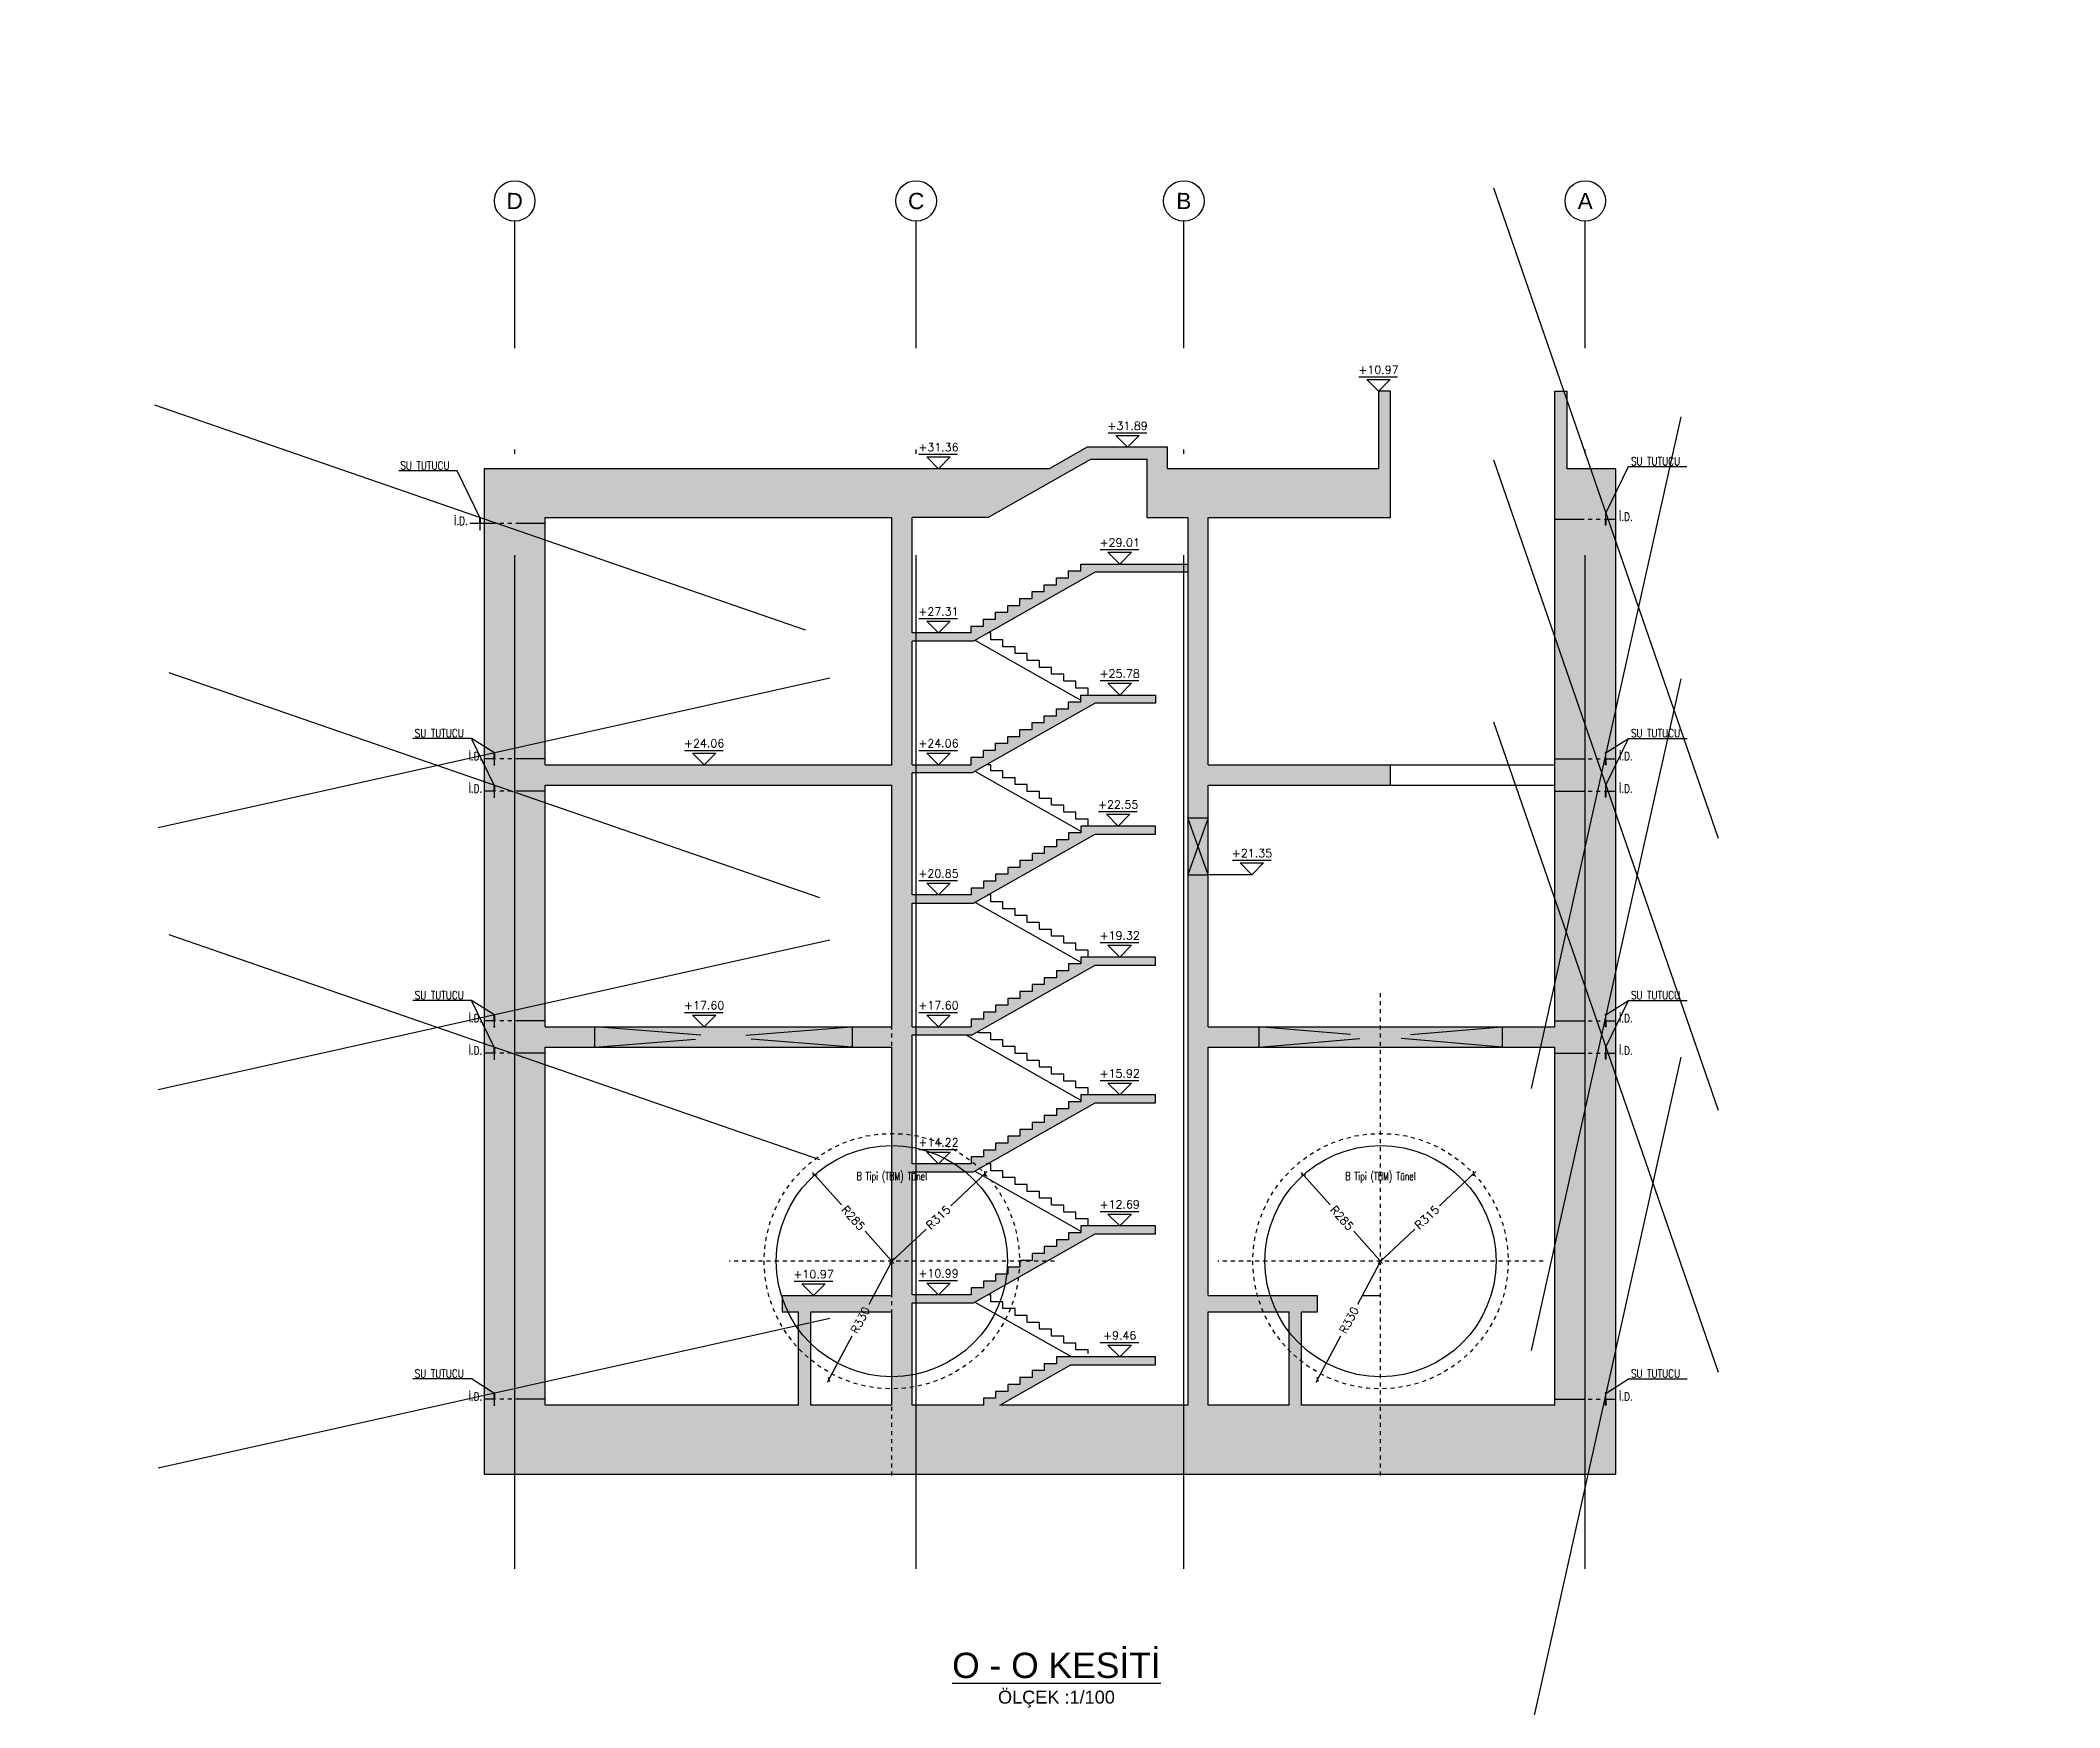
# Model space of a CAD drawing. Header units: millimetres. Extents: x 400382 to 401422, y 4543975 to 4544126.
# Drawn here: x 401371.84 to 401421.64, y 4544016.91 to 4544058.02 of the extents above; entities that cross this region are included whole.
import ezdxf
from ezdxf.enums import TextEntityAlignment as Align

# ---------------------------------------------------------------- set-up
doc = ezdxf.new("R2010")
doc.units = ezdxf.units.MM
for name, pattern in [('ACAD_ISO05W100', [33, 24, -3, 0, -3, 0, -3]), ('AKS', [3, 2.5, -0.25, 0, -0.25]), ('CIZGI', [0.4, 0.25, -0.15]), ('CONTINU', [0]), ('HIDDEN', [0.375, 0.25, -0.125])]:
    doc.linetypes.add(name, pattern=pattern)
for name, color, linetype in [('aks prota', 2, 'AKS'), ('caks prota', 4, 'Continuous'), ('görünüş prota', 4, 'Continuous'), ('iderzi_PROTA', 3, 'Continuous'), ('inşaat derzi prota', 11, 'Continuous'), ('kesik prota', 2, 'CIZGI'), ('kesit prota', 1, 'Continuous'), ('kesit tarama prota', 252, 'Continuous'), ('kot prota', 4, 'Continuous'), ('lkolon prota', 4, 'Continuous'), ('merdiven prota', 2, 'Continuous'), ('not prota', 2, 'Continuous'), ('not yazısı prota', 6, 'Continuous'), ('not çizgisi prota', 4, 'Continuous'), ('PRT-CST-rc_level', 6, 'Continuous'), ('PRT-CST-rc_levermark', 4, 'Continuous'), ('st_s_su tutucu', 2, 'Continuous'), ('st_s_ölçü', 4, 'Continuous'), ('t35 prota', 3, 'Continuous'), ('taks prota', 7, 'Continuous'), ('tplan prota', 7, 'Continuous')]:
    doc.layers.add(name, color=color, linetype=linetype)
doc.styles.add('Arial', font='Arial.ttf')
doc.styles.add('OLCU', font='romanstw.shx')
doc.styles.get("Standard").update_dxf_attribs({"font": 'Arial.ttf'})
doc.styles.add('TAKS', font='Arial Unicode.ttf')
doc.styles.add('TEXT250', font='romanstw.shx', dxfattribs={"width": 0.8, "height": 25})
doc.styles.add('TSIMPLEX', font='romanstw.shx')
doc.dimstyles.new('1-100', dxfattribs={"dimscale": 0.5, "dimtxt": 2, "dimasz": 7.5, "dimexe": 3, "dimexo": 5, "dimgap": 5, "dimtad": 3, "dimdec": 1, "dimlfac": 2, "dimzin": 9, "dimdsep": 46, "dimtxsty": 'Standard', "dimblk": 'OBLIQUE', "dimcen": 0.09, "dimclrd": 3, "dimclre": 3, "dimclrt": 1, "dimadec": 3, "dimazin": 0, "dimtfac": 1, "dimtdec": 1, "dimtofl": 0, "dimtmove": 0, "dimatfit": 3, "dimfxl": 4, "dimtolj": 1, "dimtzin": 0, "dimarcsym": 0})
doc.dimstyles.new('1-50', dxfattribs={"dimtxt": 10, "dimasz": 4, "dimexe": 4, "dimexo": 8, "dimgap": 4, "dimtad": 1, "dimdec": 1, "dimrnd": 0.05, "dimzin": 9, "dimdsep": 46, "dimtxsty": 'OLCU', "dimblk1": 'OBLIQUE', "dimblk2": 'OBLIQUE', "dimsah": 1, "dimcen": 2, "dimdle": 4, "dimclrd": 4, "dimclre": 4, "dimclrt": 3, "dimadec": 1, "dimazin": 0, "dimtfac": 1, "dimtdec": 1, "dimtix": 1, "dimtmove": 2, "dimatfit": 3, "dimldrblk": 'OBLIQUE', "dimfxl": 1, "dimtvp": 1, "dimtolj": 1, "dimtzin": 1, "dimarcsym": 0})

msp = doc.modelspace()

# ---------------------------------------------------------------- texts
at = {"layer": 'not yazısı prota', "ltscale": 0.05, "style": 'TSIMPLEX', "width": 0.8}
for s, p in [('SU TUTUCU', (401380.719, 4544047.437)), ('SU TUTUCU', (401411.065, 4544047.542)), ('İ.D.', (401382.048, 4544046.071)), ('İ.D.', (401410.772, 4544046.176)), ('SU TUTUCU', (401381.073, 4544040.837)), ('SU TUTUCU', (401411.065, 4544040.837)), ('İ.D.', (401382.402, 4544040.271)), ('İ.D.', (401410.772, 4544040.271)), ('İ.D.', (401382.402, 4544039.471)), ('İ.D.', (401410.772, 4544039.471)), ('SU TUTUCU', (401381.073, 4544034.377)), ('SU TUTUCU', (401411.065, 4544034.377)), ('İ.D.', (401382.402, 4544033.811)), ('İ.D.', (401410.772, 4544033.811)), ('İ.D.', (401382.402, 4544033.011)), ('İ.D.', (401410.772, 4544033.011)), ('SU TUTUCU', (401381.073, 4544025.047)), ('SU TUTUCU', (401411.065, 4544025.047)), ('İ.D.', (401382.402, 4544024.481)), ('İ.D.', (401410.772, 4544024.481))]:
    msp.add_text(s, height=0.2, dxfattribs=at).set_placement(p)
at = {"layer": 't35 prota', "style": 'Arial'}
msp.add_text('ÖLÇEK :1/100', height=0.32, rotation=0.0118, dxfattribs=at).set_placement((401396.898, 4544017.155), align=Align.MIDDLE)
at = {"layer": 'taks prota', "style": 'TAKS'}
for s, p in [('D', (401383.539, 4544054.061)), ('C', (401393.439, 4544054.061)), ('B', (401400.039, 4544054.061)), ('A', (401409.939, 4544054.061))]:
    msp.add_text(s, height=0.4, rotation=359.5052, dxfattribs=at).set_placement(p, align=Align.MIDDLE_CENTER)
at = {"layer": 'tplan prota', "style": 'Arial'}
msp.add_text('%%UO - O KESİTİ', height=0.625, rotation=0.0118, dxfattribs=at).set_placement((401396.898, 4544018.03), align=Align.MIDDLE)

# ---------------------------------------------------------------- blocks, each defined once
blk = doc.blocks.new('KOTK5')
at = {"layer": 'PRT-CST-rc_levermark'}
blk.add_line((217, 160), (-213, 160), dxfattribs=at)
blk.add_lwpolyline([(130, 130), (-130, 130), (0, 0)], close=True, dxfattribs=at)
at = {"layer": 'PRT-CST-rc_level', "style": 'OLCU'}
blk.add_attdef('000.00', text='', height=90, dxfattribs=at).set_placement((0, 193), align=Align.CENTER)
blk = doc.blocks.new('_Oblique')
at = {"layer": 'st_s_ölçü', "lineweight": -2}
blk.add_line((-0.5, -0.5), (0.5, 0.5), dxfattribs=at)
blk = doc.blocks.new('*D18')
at = {"layer": 'DEFPOINTS', "color": 0, "transparency": 16777216}
for p in [(-455.8, 109.6), (-265.8, -102.9)]:
    blk.add_point(p, dxfattribs=at)
at = {"layer": 'st_s_ölçü', "color": 4, "lineweight": -2, "transparency": 16777216}
for p, q in [((-461.1, 115.6), (-389.9, 36)), ((-260.5, -108.8), (-331.6, -29.2))]:
    blk.add_line(p, q, dxfattribs=at)
at = {"layer": 'st_s_ölçü', "color": 4, "lineweight": -2, "transparency": 16777216, "xscale": 8, "yscale": 8, "zscale": 8, "rotation": 131.8058995973175}
blk.add_blockref('_Oblique', (-455.8, 109.6), dxfattribs=at)
at = {"layer": 'st_s_ölçü', "color": 3, "transparency": 16777216, "insert": (-360.8, 3.4), "char_height": 20, "attachment_point": 5, "rotation": 311.8059, "style": 'OLCU'}
blk.add_mtext('\\A1;R285', dxfattribs=at)
blk = doc.blocks.new('*D19')
at = {"layer": 'DEFPOINTS', "color": 0, "transparency": 16777216}
for p in [(-36.3, 113), (-265.8, -102.9)]:
    blk.add_point(p, dxfattribs=at)
at = {"layer": 'st_s_ölçü', "color": 4, "lineweight": -2, "transparency": 16777216}
for p, q in [((-30.5, 118.4), (-120.6, 33.7)), ((-271.6, -108.3), (-181.5, -23.6))]:
    blk.add_line(p, q, dxfattribs=at)
at = {"layer": 'st_s_ölçü', "color": 4, "lineweight": -2, "transparency": 16777216, "xscale": 8, "yscale": 8, "zscale": 8, "rotation": 43.24583088137385}
blk.add_blockref('_Oblique', (-36.3, 113), dxfattribs=at)
at = {"layer": 'st_s_ölçü', "color": 3, "transparency": 16777216, "insert": (-151.1, 5.1), "char_height": 20, "attachment_point": 5, "rotation": 43.2458, "style": 'OLCU'}
blk.add_mtext('\\A1;R315', dxfattribs=at)
blk = doc.blocks.new('*D20')
at = {"layer": 'DEFPOINTS', "color": 0, "transparency": 16777216}
for p in [(-265.8, -102.9), (-421, -394.1)]:
    blk.add_point(p, dxfattribs=at)
at = {"layer": 'lkolon prota', "color": 4, "lineweight": -2, "transparency": 16777216}
for p, q in [((-262, -95.8), (-322.9, -209.9)), ((-424.8, -401.1), (-364, -287))]:
    blk.add_line(p, q, dxfattribs=at)
at = {"layer": 'lkolon prota', "color": 4, "lineweight": -2, "transparency": 16777216, "xscale": 8, "yscale": 8, "zscale": 8, "rotation": 241.9351701811658}
blk.add_blockref('_Oblique', (-421, -394.1), dxfattribs=at)
at = {"layer": 'lkolon prota', "color": 3, "transparency": 16777216, "insert": (-343.4, -248.5), "char_height": 20, "attachment_point": 5, "rotation": 61.9352, "style": 'OLCU'}
blk.add_mtext('\\A1;R330', dxfattribs=at)
blk = doc.blocks.new('D')
at = {"layer": 'st_s_su tutucu', "linetype": 'CONTINU', "ltscale": 0.2}
for p, q in [((-39987.8, 52508.2), (-39992.6, 52508.2)), ((-39992.6, 52508.2), (-39992.6, 52507.4)), ((-39992.6, 52507.4), (-39990.6, 52506.1)), ((-39990.6, 52498.5), (-39991.5, 52498.5)), ((-39991.5, 52498.5), (-39991.5, 52497.9)), ((-39991.5, 52497.9), (-39990.6, 52497.9)), ((-39990.6, 52488.5), (-39991.5, 52488.5)), ((-39991.5, 52488.5), (-39991.5, 52487.9)), ((-39991.5, 52487.9), (-39990.6, 52487.9)), ((-39990.6, 52506.1), (-39990.6, 52498.5)), ((-39990.6, 52497.9), (-39990.6, 52488.5)), ((-39990.6, 52487.9), (-39990.6, 52478.7)), ((-39989.8, 52506.1), (-39987.8, 52507.4)), ((-39989.8, 52498.5), (-39989.8, 52506.1)), ((-39988.9, 52498.5), (-39989.8, 52498.5)), ((-39989.8, 52488.5), (-39989.8, 52497.9)), ((-39989.8, 52497.9), (-39988.9, 52497.9)), ((-39988.9, 52488.5), (-39989.8, 52488.5)), ((-39989.8, 52478.7), (-39989.8, 52487.9)), ((-39989.8, 52487.9), (-39988.9, 52487.9)), ((-39988.9, 52497.9), (-39988.9, 52498.5)), ((-39988.9, 52487.9), (-39988.9, 52488.5)), ((-39987.8, 52507.4), (-39987.8, 52508.2)), ((-39992.6, 52449), (-39990.6, 52450.3)), ((-39992.6, 52448.2), (-39992.6, 52449)), ((-39987.8, 52448.2), (-39992.6, 52448.2)), ((-39990.6, 52478.7), (-39991.9, 52478.7)), ((-39991.9, 52478.7), (-39991.9, 52477.7)), ((-39991.9, 52477.7), (-39990.6, 52477.7)), ((-39991.5, 52467.9), (-39991.5, 52468.5)), ((-39991.5, 52468.5), (-39990.6, 52468.5)), ((-39990.6, 52467.9), (-39991.5, 52467.9)), ((-39991.5, 52457.9), (-39991.5, 52458.5)), ((-39991.5, 52458.5), (-39990.6, 52458.5)), ((-39990.6, 52457.9), (-39991.5, 52457.9)), ((-39990.6, 52468.5), (-39990.6, 52477.7)), ((-39990.6, 52458.5), (-39990.6, 52467.9)), ((-39990.6, 52450.3), (-39990.6, 52457.9)), ((-39988.5, 52478.7), (-39989.8, 52478.7)), ((-39989.8, 52477.7), (-39988.5, 52477.7)), ((-39989.8, 52477.7), (-39989.8, 52468.5)), ((-39989.8, 52468.5), (-39988.9, 52468.5)), ((-39988.9, 52467.9), (-39989.8, 52467.9)), ((-39989.8, 52467.9), (-39989.8, 52458.5)), ((-39989.8, 52458.5), (-39988.9, 52458.5)), ((-39988.9, 52457.9), (-39989.8, 52457.9)), ((-39989.8, 52457.9), (-39989.8, 52450.3)), ((-39989.8, 52450.3), (-39987.8, 52449)), ((-39988.9, 52468.5), (-39988.9, 52467.9)), ((-39988.9, 52458.5), (-39988.9, 52457.9)), ((-39988.5, 52477.7), (-39988.5, 52478.7)), ((-39987.8, 52449), (-39987.8, 52448.2))]:
    blk.add_line(p, q, dxfattribs=at)
blk = doc.blocks.new('A$C127942D9')
at = {"layer": 'aks prota', "ltscale": 2}
blk.add_line((-265.793, -631.684), (-265.793, 559.681), dxfattribs=at)
at = {"layer": 'aks prota'}
blk.add_line((135.187, -102.854), (-666.774, -102.854), dxfattribs=at)
at = {"layer": 'görünüş prota', "color": 6, "linetype": 'CIZGI', "ltscale": 2}
blk.add_circle((-265.793, -102.854), 315, dxfattribs=at)
at = {"layer": 'görünüş prota', "color": 6}
blk.add_circle((-265.793, -102.854), 285, dxfattribs=at)
at = {"layer": 'not prota', "style": 'TEXT250', "width": 0.7}
blk.add_text('B Tipi (TBM) Tünel', height=20, dxfattribs=at).set_placement((-265.793, 106.819), align=Align.MIDDLE_CENTER)
at = {"layer": 'lkolon prota'}
dim = blk.add_radius_dim(center=(-265.793, -102.854), mpoint=(-421.048, -394.051), dimstyle='1-100', dxfattribs=at)
dim.commit()
dim.dimension.update_dxf_attribs({"geometry": '*D20', "text_midpoint": (-343.421, -248.453), "dimtype": 132})
at = {"layer": 'st_s_ölçü'}
for mpoint, picture, middle in [((-455.777, 109.587), '*D18', (-360.785, 3.366)), ((-36.341, 112.962), '*D19', (-151.067, 5.054))]:
    dim = blk.add_radius_dim(center=(-265.793, -102.854), mpoint=mpoint, dimstyle='1-100', dxfattribs=at)
    dim.commit()
    dim.dimension.update_dxf_attribs({"geometry": picture, "text_midpoint": middle, "dimtype": 132})

# ---------------------------------------------------------------- hatches: boundary and pattern name
at = {"layer": 'kesit tarama prota'}
h = msp.add_hatch(color=256, dxfattribs=at)
h.dxf.hatch_style = 1
h.paths.add_polyline_path([(401410.689, 4544022.669), (401410.689, 4544047.459), (401409.489, 4544047.459), (401409.489, 4544049.369), (401409.189, 4544049.369), (401409.189, 4544033.699), (401400.639, 4544033.699), (401400.639, 4544039.659), (401405.139, 4544039.659), (401405.139, 4544040.159), (401400.639, 4544040.159), (401400.639, 4544046.259), (401405.139, 4544046.259), (401405.139, 4544049.369), (401404.839, 4544049.369), (401404.839, 4544047.459), (401399.639, 4544047.459), (401399.639, 4544047.989), (401397.657, 4544047.989), (401396.722, 4544047.459), (401382.789, 4544047.459), (401382.789, 4544022.669)])
h.paths.add_polyline_path([(401395.505, 4544024.369), (401397.252, 4544025.359), (401399.339, 4544025.359), (401399.339, 4544025.559), (401396.899, 4544025.559), (401396.899, 4544025.389), (401396.599, 4544025.389), (401396.599, 4544025.219), (401396.299, 4544025.219), (401396.299, 4544025.049), (401395.999, 4544025.049), (401395.999, 4544024.879), (401395.699, 4544024.879), (401395.699, 4544024.709), (401395.399, 4544024.709), (401395.399, 4544024.539), (401395.099, 4544024.539), (401395.099, 4544024.369), (401393.339, 4544024.369), (401393.339, 4544026.889), (401394.852, 4544026.889), (401397.852, 4544028.589), (401399.339, 4544028.589), (401399.339, 4544028.789), (401397.499, 4544028.789), (401397.499, 4544028.619), (401397.199, 4544028.619), (401397.199, 4544028.449), (401396.899, 4544028.449), (401396.899, 4544028.279), (401396.599, 4544028.279), (401396.599, 4544028.109), (401396.299, 4544028.109), (401396.299, 4544027.939), (401395.999, 4544027.939), (401395.999, 4544027.769), (401395.699, 4544027.769), (401395.699, 4544027.599), (401395.399, 4544027.599), (401395.399, 4544027.429), (401395.099, 4544027.429), (401395.099, 4544027.259), (401394.799, 4544027.259), (401394.799, 4544027.089), (401393.339, 4544027.089), (401393.339, 4544030.119), (401394.852, 4544030.119), (401397.852, 4544031.819), (401399.339, 4544031.819), (401399.339, 4544032.019), (401397.499, 4544032.019), (401397.499, 4544031.849), (401397.199, 4544031.849), (401397.199, 4544031.679), (401396.899, 4544031.679), (401396.899, 4544031.509), (401396.599, 4544031.509), (401396.599, 4544031.339), (401396.299, 4544031.339), (401396.299, 4544031.169), (401395.999, 4544031.169), (401395.999, 4544030.999), (401395.699, 4544030.999), (401395.699, 4544030.829), (401395.399, 4544030.829), (401395.399, 4544030.659), (401395.099, 4544030.659), (401395.099, 4544030.489), (401394.799, 4544030.489), (401394.799, 4544030.319), (401393.339, 4544030.319), (401393.339, 4544033.499), (401394.817, 4544033.499), (401397.852, 4544035.219), (401399.339, 4544035.219), (401399.339, 4544035.419), (401397.499, 4544035.419), (401397.499, 4544035.249), (401397.199, 4544035.249), (401397.199, 4544035.079), (401396.899, 4544035.079), (401396.899, 4544034.909), (401396.599, 4544034.909), (401396.599, 4544034.739), (401396.299, 4544034.739), (401396.299, 4544034.569), (401395.999, 4544034.569), (401395.999, 4544034.399), (401395.699, 4544034.399), (401395.699, 4544034.229), (401395.399, 4544034.229), (401395.399, 4544034.059), (401395.099, 4544034.059), (401395.099, 4544033.889), (401394.799, 4544033.889), (401394.799, 4544033.699), (401393.339, 4544033.699), (401393.339, 4544036.749), (401394.852, 4544036.749), (401397.852, 4544038.449), (401399.339, 4544038.449), (401399.339, 4544038.649), (401397.499, 4544038.649), (401397.499, 4544038.479), (401397.199, 4544038.479), (401397.199, 4544038.309), (401396.899, 4544038.309), (401396.899, 4544038.139), (401396.599, 4544038.139), (401396.599, 4544037.969), (401396.299, 4544037.969), (401396.299, 4544037.799), (401395.999, 4544037.799), (401395.999, 4544037.629), (401395.699, 4544037.629), (401395.699, 4544037.459), (401395.399, 4544037.459), (401395.399, 4544037.289), (401395.099, 4544037.289), (401395.099, 4544037.119), (401394.799, 4544037.119), (401394.799, 4544036.949), (401393.339, 4544036.949), (401393.339, 4544039.959), (401394.817, 4544039.959), (401397.852, 4544041.679), (401399.339, 4544041.679), (401399.339, 4544041.879), (401397.499, 4544041.879), (401397.499, 4544041.709), (401397.199, 4544041.709), (401397.199, 4544041.539), (401396.899, 4544041.539), (401396.899, 4544041.369), (401396.599, 4544041.369), (401396.599, 4544041.199), (401396.299, 4544041.199), (401396.299, 4544041.029), (401395.999, 4544041.029), (401395.999, 4544040.859), (401395.699, 4544040.859), (401395.699, 4544040.689), (401395.399, 4544040.689), (401395.399, 4544040.519), (401395.099, 4544040.519), (401395.099, 4544040.349), (401394.799, 4544040.349), (401394.799, 4544040.159), (401393.339, 4544040.159), (401393.339, 4544043.209), (401394.852, 4544043.209), (401397.852, 4544044.909), (401400.139, 4544044.909), (401400.139, 4544045.109), (401397.499, 4544045.109), (401397.499, 4544044.939), (401397.199, 4544044.939), (401397.199, 4544044.769), (401396.899, 4544044.769), (401396.899, 4544044.599), (401396.599, 4544044.599), (401396.599, 4544044.429), (401396.299, 4544044.429), (401396.299, 4544044.259), (401395.999, 4544044.259), (401395.999, 4544044.089), (401395.699, 4544044.089), (401395.699, 4544043.919), (401395.399, 4544043.919), (401395.399, 4544043.749), (401395.099, 4544043.749), (401395.099, 4544043.579), (401394.799, 4544043.579), (401394.799, 4544043.409), (401393.339, 4544043.409), (401393.339, 4544046.259), (401395.213, 4544046.259), (401397.737, 4544047.689), (401399.139, 4544047.689), (401399.139, 4544046.259), (401400.139, 4544046.259), (401400.139, 4544024.369)], flags=16)
h.paths.add_polyline_path([(401400.639, 4544024.369), (401400.639, 4544026.669), (401402.639, 4544026.669), (401402.639, 4544024.369)], flags=16)
h.paths.add_polyline_path([(401402.939, 4544024.369), (401402.939, 4544026.669), (401403.339, 4544026.669), (401403.339, 4544027.069), (401400.639, 4544027.069), (401400.639, 4544033.199), (401409.189, 4544033.199), (401409.189, 4544024.369)], flags=16)
h.paths.add_polyline_path([(401392.839, 4544024.369), (401390.839, 4544024.369), (401390.839, 4544026.669), (401392.839, 4544026.669)], flags=16)
h.paths.add_polyline_path([(401392.839, 4544027.069), (401390.139, 4544027.069), (401390.139, 4544026.669), (401390.539, 4544026.669), (401390.539, 4544024.369), (401384.289, 4544024.369), (401384.289, 4544033.199), (401392.839, 4544033.199)], flags=16)
h.paths.add_polyline_path([(401392.839, 4544033.699), (401384.289, 4544033.699), (401384.289, 4544039.659), (401392.839, 4544039.659)], flags=16)
h.paths.add_polyline_path([(401392.839, 4544040.159), (401384.289, 4544040.159), (401384.289, 4544046.259), (401392.839, 4544046.259)], flags=16)

# ---------------------------------------------------------------- linework, layer by layer
at = {"layer": 'aks prota', "ltscale": 10}
for p, q in [((401383.539, 4544020.33), (401383.539, 4544053.561)), ((401393.439, 4544020.33), (401393.439, 4544053.561)), ((401400.039, 4544020.33), (401400.039, 4544053.561)), ((401409.939, 4544020.33), (401409.939, 4544053.561))]:
    msp.add_line(p, q, dxfattribs=at)
at = {"layer": 'caks prota', "ltscale": 0.05}
for centre in [(401383.539, 4544054.061), (401393.439, 4544054.061), (401400.039, 4544054.061), (401409.939, 4544054.061)]:
    msp.add_circle(centre, 0.5, dxfattribs=at)
at = {"layer": 'görünüş prota'}
for points in [[(401394.889, 4544043.23), (401397.499, 4544041.751)], [(401397.679, 4544041.879), (401397.679, 4544042.049), (401397.379, 4544042.049), (401397.379, 4544042.219), (401397.079, 4544042.219), (401397.079, 4544042.389), (401396.779, 4544042.389), (401396.779, 4544042.559), (401396.479, 4544042.559), (401396.479, 4544042.729), (401396.179, 4544042.729), (401396.179, 4544042.899), (401395.879, 4544042.899), (401395.879, 4544043.069), (401395.579, 4544043.069), (401395.579, 4544043.239), (401395.279, 4544043.239), (401395.279, 4544043.409), (401395.205, 4544043.409)], [(401397.679, 4544038.649), (401397.679, 4544038.819), (401397.379, 4544038.819), (401397.379, 4544038.989), (401397.079, 4544038.989), (401397.079, 4544039.159), (401396.779, 4544039.159), (401396.779, 4544039.329), (401396.479, 4544039.329), (401396.479, 4544039.499), (401396.179, 4544039.499), (401396.179, 4544039.669), (401395.879, 4544039.669), (401395.879, 4544039.839), (401395.579, 4544039.839), (401395.579, 4544040.009), (401395.279, 4544040.009), (401395.279, 4544040.159), (401395.17, 4544040.159)], [(401405.139, 4544040.159), (401409.189, 4544040.159)], [(401394.889, 4544040), (401397.499, 4544038.521)], [(401405.132, 4544039.659), (401409.189, 4544039.659)], [(401394.889, 4544036.77), (401397.499, 4544035.291)], [(401397.679, 4544035.419), (401397.679, 4544035.589), (401397.379, 4544035.589), (401397.379, 4544035.759), (401397.079, 4544035.759), (401397.079, 4544035.929), (401396.779, 4544035.929), (401396.779, 4544036.099), (401396.479, 4544036.099), (401396.479, 4544036.269), (401396.179, 4544036.269), (401396.179, 4544036.439), (401395.879, 4544036.439), (401395.879, 4544036.609), (401395.579, 4544036.609), (401395.579, 4544036.779), (401395.279, 4544036.779), (401395.279, 4544036.949), (401395.205, 4544036.949)], [(401394.662, 4544033.499), (401397.499, 4544031.891)], [(401397.679, 4544032.019), (401397.679, 4544032.189), (401397.379, 4544032.189), (401397.379, 4544032.359), (401397.079, 4544032.359), (401397.079, 4544032.529), (401396.779, 4544032.529), (401396.779, 4544032.699), (401396.479, 4544032.699), (401396.479, 4544032.869), (401396.179, 4544032.869), (401396.179, 4544033.039), (401395.879, 4544033.039), (401395.879, 4544033.209), (401395.579, 4544033.209), (401395.579, 4544033.379), (401395.279, 4544033.379), (401395.279, 4544033.549), (401394.979, 4544033.549), (401394.979, 4544033.591)], [(401397.679, 4544028.789), (401397.679, 4544028.959), (401397.379, 4544028.959), (401397.379, 4544029.129), (401397.079, 4544029.129), (401397.079, 4544029.299), (401396.779, 4544029.299), (401396.779, 4544029.469), (401396.479, 4544029.469), (401396.479, 4544029.639), (401396.179, 4544029.639), (401396.179, 4544029.809), (401395.879, 4544029.809), (401395.879, 4544029.979), (401395.579, 4544029.979), (401395.579, 4544030.149), (401395.279, 4544030.149), (401395.279, 4544030.319), (401395.162, 4544030.319)], [(401394.889, 4544030.14), (401397.499, 4544028.661)], [(401394.889, 4544026.91), (401397.274, 4544025.559)], [(401397.679, 4544025.639), (401397.679, 4544025.729), (401397.379, 4544025.729), (401397.379, 4544025.899), (401397.079, 4544025.899), (401397.079, 4544026.069), (401396.779, 4544026.069), (401396.779, 4544026.239), (401396.479, 4544026.239), (401396.479, 4544026.409), (401396.179, 4544026.409), (401396.179, 4544026.579), (401395.879, 4544026.579), (401395.879, 4544026.749), (401395.579, 4544026.749), (401395.579, 4544026.919), (401395.279, 4544026.919), (401395.279, 4544027.089), (401395.205, 4544027.089)]]:
    msp.add_lwpolyline(points, dxfattribs=at)
at = {"layer": 'iderzi_PROTA'}
msp.add_line((401404.436, 4544027.069), (401404.889, 4544027.069), dxfattribs=at)
at = {"layer": 'inşaat derzi prota', "linetype": 'ACAD_ISO05W100', "ltscale": 0.03}
for points in [[(401409.189, 4544046.215), (401410.689, 4544046.215)], [(401384.289, 4544046.109), (401382.435, 4544046.109)], [(401384.289, 4544040.309), (401382.789, 4544040.309)], [(401409.189, 4544040.309), (401410.689, 4544040.309)], [(401384.289, 4544039.509), (401382.789, 4544039.509)], [(401409.189, 4544039.509), (401410.689, 4544039.509)], [(401384.289, 4544033.849), (401382.789, 4544033.849)], [(401409.189, 4544033.849), (401410.689, 4544033.849)], [(401384.289, 4544033.049), (401382.789, 4544033.049)], [(401409.189, 4544033.049), (401410.689, 4544033.049)], [(401384.289, 4544024.519), (401382.789, 4544024.519)], [(401409.189, 4544024.519), (401410.689, 4544024.519)]]:
    msp.add_lwpolyline(points, dxfattribs=at)
at = {"layer": 'kesik prota', "ltscale": 10}
msp.add_lwpolyline([(401400.139, 4544038.849), (401400.639, 4544038.849), (401400.139, 4544037.449), (401400.639, 4544037.449), (401400.139, 4544038.849)], dxfattribs=at)
at = {"layer": 'kesit prota', "color": 1}
for p, q in [((401409.189, 4544033.699), (401409.189, 4544049.369)), ((401409.189, 4544049.369), (401409.489, 4544049.369)), ((401384.289, 4544040.159), (401384.289, 4544046.259)), ((401384.289, 4544046.259), (401392.839, 4544046.259)), ((401392.839, 4544040.159), (401392.839, 4544046.259)), ((401393.339, 4544043.409), (401393.339, 4544046.259)), ((401399.139, 4544046.259), (401400.139, 4544046.259)), ((401393.339, 4544040.159), (401393.339, 4544043.209)), ((401384.289, 4544040.159), (401392.839, 4544040.159)), ((401393.339, 4544040.159), (401394.799, 4544040.159)), ((401400.639, 4544040.159), (401405.139, 4544040.159)), ((401405.139, 4544039.659), (401405.139, 4544040.159)), ((401384.289, 4544033.699), (401384.289, 4544039.659)), ((401384.289, 4544039.659), (401392.839, 4544039.659)), ((401392.839, 4544033.699), (401392.839, 4544039.659)), ((401393.339, 4544036.949), (401393.339, 4544039.959)), ((401400.639, 4544033.699), (401400.639, 4544039.659)), ((401400.639, 4544039.659), (401405.139, 4544039.659)), ((401393.339, 4544033.699), (401393.339, 4544036.749)), ((401384.289, 4544033.699), (401392.839, 4544033.699)), ((401393.339, 4544033.699), (401394.799, 4544033.699)), ((401400.639, 4544033.699), (401409.189, 4544033.699)), ((401384.289, 4544024.369), (401384.289, 4544033.199)), ((401384.289, 4544033.199), (401392.839, 4544033.199)), ((401392.839, 4544027.069), (401392.839, 4544033.199)), ((401393.339, 4544030.319), (401393.339, 4544033.499)), ((401400.639, 4544027.069), (401400.639, 4544033.199)), ((401400.639, 4544033.199), (401409.189, 4544033.199)), ((401409.189, 4544024.369), (401409.189, 4544033.199)), ((401393.339, 4544027.089), (401393.339, 4544030.119)), ((401390.139, 4544027.069), (401392.839, 4544027.069)), ((401390.139, 4544027.069), (401390.139, 4544026.669)), ((401400.639, 4544027.069), (401403.339, 4544027.069)), ((401403.339, 4544026.669), (401403.339, 4544027.069)), ((401390.139, 4544026.669), (401390.539, 4544026.669)), ((401390.539, 4544024.369), (401390.539, 4544026.669)), ((401390.839, 4544026.669), (401392.839, 4544026.669)), ((401390.839, 4544024.369), (401390.839, 4544026.669)), ((401392.839, 4544024.369), (401392.839, 4544026.669)), ((401400.639, 4544024.369), (401400.639, 4544026.669)), ((401400.639, 4544026.669), (401402.639, 4544026.669)), ((401402.639, 4544024.369), (401402.639, 4544026.669)), ((401402.939, 4544026.669), (401403.339, 4544026.669)), ((401402.939, 4544024.369), (401402.939, 4544026.669)), ((401390.539, 4544024.369), (401384.289, 4544024.369)), ((401392.839, 4544024.369), (401390.839, 4544024.369)), ((401402.639, 4544024.369), (401400.639, 4544024.369)), ((401409.189, 4544024.369), (401402.939, 4544024.369))]:
    msp.add_line(p, q, dxfattribs=at)
for points in [[(401400.639, 4544040.159), (401400.639, 4544046.259), (401405.139, 4544046.259), (401405.139, 4544049.369), (401404.839, 4544049.369), (401404.839, 4544047.459), (401399.639, 4544047.459), (401399.639, 4544047.989), (401397.657, 4544047.989), (401396.722, 4544047.459), (401382.789, 4544047.459), (401382.789, 4544022.669), (401410.689, 4544022.669), (401410.689, 4544047.459), (401409.489, 4544047.459), (401409.489, 4544049.369)], [(401399.146, 4544047.689), (401397.737, 4544047.689), (401395.213, 4544046.259), (401393.339, 4544046.259)], [(401399.139, 4544046.259), (401399.139, 4544047.689)], [(401400.139, 4544046.259), (401400.139, 4544024.369), (401395.505, 4544024.369), (401397.252, 4544025.359), (401399.339, 4544025.359), (401399.339, 4544025.559), (401396.899, 4544025.559), (401396.899, 4544025.389), (401396.599, 4544025.389), (401396.599, 4544025.219), (401396.299, 4544025.219), (401396.299, 4544025.049), (401395.999, 4544025.049), (401395.999, 4544024.879), (401395.699, 4544024.879), (401395.699, 4544024.709), (401395.399, 4544024.709), (401395.399, 4544024.539), (401395.099, 4544024.539), (401395.099, 4544024.369), (401393.339, 4544024.369), (401393.339, 4544026.889)], [(401394.799, 4544043.409), (401394.799, 4544043.579), (401395.099, 4544043.579), (401395.099, 4544043.749), (401395.399, 4544043.749), (401395.399, 4544043.919), (401395.699, 4544043.919), (401395.699, 4544044.089), (401395.999, 4544044.089), (401395.999, 4544044.259), (401396.299, 4544044.259), (401396.299, 4544044.429), (401396.599, 4544044.429), (401396.599, 4544044.599), (401396.899, 4544044.599), (401396.899, 4544044.769), (401397.199, 4544044.769), (401397.199, 4544044.939), (401397.499, 4544044.939), (401397.499, 4544045.109), (401400.139, 4544045.109), (401400.139, 4544044.909), (401397.852, 4544044.909), (401394.852, 4544043.209), (401393.339, 4544043.209)], [(401394.799, 4544043.409), (401393.339, 4544043.409)], [(401394.799, 4544040.159), (401394.799, 4544040.349), (401395.099, 4544040.349), (401395.099, 4544040.519), (401395.399, 4544040.519), (401395.399, 4544040.689), (401395.699, 4544040.689), (401395.699, 4544040.859), (401395.999, 4544040.859), (401395.999, 4544041.029), (401396.299, 4544041.029), (401396.299, 4544041.199), (401396.599, 4544041.199), (401396.599, 4544041.369), (401396.899, 4544041.369), (401396.899, 4544041.539), (401397.199, 4544041.539), (401397.199, 4544041.709), (401397.499, 4544041.709), (401397.499, 4544041.879), (401399.339, 4544041.879), (401399.339, 4544041.679), (401397.852, 4544041.679), (401394.817, 4544039.959), (401393.339, 4544039.959)], [(401393.339, 4544036.749), (401394.852, 4544036.749), (401397.852, 4544038.449), (401399.339, 4544038.449), (401399.339, 4544038.649), (401397.499, 4544038.649), (401397.499, 4544038.479), (401397.199, 4544038.479), (401397.199, 4544038.309), (401396.899, 4544038.309), (401396.899, 4544038.139), (401396.599, 4544038.139), (401396.599, 4544037.969), (401396.299, 4544037.969), (401396.299, 4544037.799), (401395.999, 4544037.799), (401395.999, 4544037.629), (401395.699, 4544037.629), (401395.699, 4544037.459), (401395.399, 4544037.459), (401395.399, 4544037.289), (401395.099, 4544037.289), (401395.099, 4544037.119), (401394.799, 4544037.119), (401394.799, 4544036.949), (401393.339, 4544036.949)], [(401393.339, 4544033.499), (401394.817, 4544033.499), (401397.852, 4544035.219), (401399.339, 4544035.219), (401399.339, 4544035.419), (401397.499, 4544035.419), (401397.499, 4544035.249), (401397.199, 4544035.249), (401397.199, 4544035.079), (401396.899, 4544035.079), (401396.899, 4544034.909), (401396.599, 4544034.909), (401396.599, 4544034.739), (401396.299, 4544034.739), (401396.299, 4544034.569), (401395.999, 4544034.569), (401395.999, 4544034.399), (401395.699, 4544034.399), (401395.699, 4544034.229), (401395.399, 4544034.229), (401395.399, 4544034.059), (401395.099, 4544034.059), (401395.099, 4544033.889), (401394.799, 4544033.889), (401394.799, 4544033.699)], [(401393.339, 4544030.119), (401394.852, 4544030.119), (401397.852, 4544031.819), (401399.339, 4544031.819), (401399.339, 4544032.019), (401397.499, 4544032.019), (401397.499, 4544031.849), (401397.199, 4544031.849), (401397.199, 4544031.679), (401396.899, 4544031.679), (401396.899, 4544031.509), (401396.599, 4544031.509), (401396.599, 4544031.339), (401396.299, 4544031.339), (401396.299, 4544031.169), (401395.999, 4544031.169), (401395.999, 4544030.999), (401395.699, 4544030.999), (401395.699, 4544030.829), (401395.399, 4544030.829), (401395.399, 4544030.659), (401395.099, 4544030.659), (401395.099, 4544030.489), (401394.799, 4544030.489), (401394.799, 4544030.319), (401393.339, 4544030.319)], [(401393.339, 4544026.889), (401394.852, 4544026.889), (401397.852, 4544028.589), (401399.339, 4544028.589), (401399.339, 4544028.789), (401397.499, 4544028.789), (401397.499, 4544028.619), (401397.199, 4544028.619), (401397.199, 4544028.449), (401396.899, 4544028.449), (401396.899, 4544028.279), (401396.599, 4544028.279), (401396.599, 4544028.109), (401396.299, 4544028.109), (401396.299, 4544027.939), (401395.999, 4544027.939), (401395.999, 4544027.769), (401395.699, 4544027.769), (401395.699, 4544027.599), (401395.399, 4544027.599), (401395.399, 4544027.429), (401395.099, 4544027.429), (401395.099, 4544027.259), (401394.799, 4544027.259), (401394.799, 4544027.089), (401393.339, 4544027.089)]]:
    msp.add_lwpolyline(points, dxfattribs=at)
at = {"layer": 'kot prota', "linetype": 'CONTINU', "ltscale": 0.1}
msp.add_lwpolyline([(401401.719, 4544037.449), (401400.639, 4544037.449)], dxfattribs=at)
at = {"layer": 'merdiven prota', "linetype": 'HIDDEN', "ltscale": 10}
for points in [[(401391.864, 4544033.699), (401391.864, 4544033.199), (401385.504, 4544033.699), (401385.504, 4544033.199), (401391.864, 4544033.699)], [(401407.889, 4544033.699), (401407.889, 4544033.199), (401401.889, 4544033.699), (401401.889, 4544033.199), (401407.889, 4544033.699)]]:
    msp.add_lwpolyline(points, dxfattribs=at)

# ---------------------------------------------------------------- block references
at = {"layer": 'aks prota', "ltscale": 10, "xscale": 0.01, "yscale": 0.01, "zscale": 0.01}
for p in [(401395.497, 4544028.948), (401407.547, 4544028.948)]:
    msp.add_blockref('A$C127942D9', p, dxfattribs=at)
at = {"layer": 'kot prota', "linetype": 'CONTINU', "ltscale": 0.1}
ref = msp.add_blockref('KOTK5', (401404.839, 4544049.369), dxfattribs=dict(at, xscale=-0.002222222222222222, yscale=0.002222222222222222, zscale=0.002222222222222222, rotation=359.9999999999036))
ref.add_attrib('000.00', '+10.97', dxfattribs={"layer": 'PRT-CST-rc_level', "height": 0.2, "style": 'OLCU'}).set_placement((401404.839, 4544049.798), align=Align.CENTER)
ref = msp.add_blockref('KOTK5', (401398.652, 4544047.989), dxfattribs=dict(at, xscale=-0.002222222222222222, yscale=0.002222222222222222, zscale=0.002222222222222222, rotation=359.9999999999036))
ref.add_attrib('000.00', '+31.89', dxfattribs={"layer": 'PRT-CST-rc_level', "height": 0.2, "style": 'OLCU'}).set_placement((401398.652, 4544048.418), align=Align.CENTER)
ref = msp.add_blockref('KOTK5', (401393.989, 4544047.459), dxfattribs=dict(at, xscale=-0.002222222222222222, yscale=0.002222222222222222, zscale=0.002222222222222222, rotation=359.9999999999036))
ref.add_attrib('000.00', '+31.36', dxfattribs={"layer": 'PRT-CST-rc_level', "height": 0.2, "style": 'OLCU'}).set_placement((401393.989, 4544047.888), align=Align.CENTER)
ref = msp.add_blockref('KOTK5', (401398.458, 4544045.109), dxfattribs=dict(at, xscale=-0.002222222222222222, yscale=0.002222222222222222, zscale=0.002222222222222222, rotation=359.9999999999036))
ref.add_attrib('000.00', '+29.01', dxfattribs={"layer": 'PRT-CST-rc_level', "height": 0.2, "style": 'OLCU'}).set_placement((401398.458, 4544045.538), align=Align.CENTER)
ref = msp.add_blockref('KOTK5', (401393.989, 4544043.409), dxfattribs=dict(at, xscale=-0.002222222222222222, yscale=0.002222222222222222, zscale=0.002222222222222222, rotation=359.9999999999036))
ref.add_attrib('000.00', '+27.31', dxfattribs={"layer": 'PRT-CST-rc_level', "height": 0.2, "style": 'OLCU'}).set_placement((401393.989, 4544043.838), align=Align.CENTER)
ref = msp.add_blockref('KOTK5', (401398.458, 4544041.879), dxfattribs=dict(at, xscale=-0.002222222222222222, yscale=0.002222222222222222, zscale=0.002222222222222222, rotation=359.9999999999036))
ref.add_attrib('000.00', '+25.78', dxfattribs={"layer": 'PRT-CST-rc_level', "height": 0.2, "style": 'OLCU'}).set_placement((401398.458, 4544042.308), align=Align.CENTER)
ref = msp.add_blockref('KOTK5', (401388.21, 4544040.159), dxfattribs=dict(at, xscale=-0.002222222222222222, yscale=0.002222222222222222, zscale=0.002222222222222222, rotation=359.9999999999036))
ref.add_attrib('000.00', '+24.06', dxfattribs={"layer": 'PRT-CST-rc_level', "height": 0.2, "style": 'OLCU'}).set_placement((401388.21, 4544040.588), align=Align.CENTER)
ref = msp.add_blockref('KOTK5', (401393.989, 4544040.159), dxfattribs=dict(at, xscale=-0.002222222222222222, yscale=0.002222222222222222, zscale=0.002222222222222222, rotation=359.9999999999036))
ref.add_attrib('000.00', '+24.06', dxfattribs={"layer": 'PRT-CST-rc_level', "height": 0.2, "style": 'OLCU'}).set_placement((401393.989, 4544040.588), align=Align.CENTER)
ref = msp.add_blockref('KOTK5', (401398.419, 4544038.649), dxfattribs=dict(at, xscale=-0.002222222222222222, yscale=0.002222222222222222, zscale=0.002222222222222222, rotation=359.9999999999036))
ref.add_attrib('000.00', '+22.55', dxfattribs={"layer": 'PRT-CST-rc_level', "height": 0.2, "style": 'OLCU'}).set_placement((401398.419, 4544039.078), align=Align.CENTER)
ref = msp.add_blockref('KOTK5', (401401.719, 4544037.449), dxfattribs=dict(at, xscale=-0.002222222222222222, yscale=0.002222222222222222, zscale=0.002222222222222222, rotation=359.9999999999036))
ref.add_attrib('000.00', '+21.35', dxfattribs={"layer": 'PRT-CST-rc_level', "height": 0.2, "style": 'OLCU'}).set_placement((401401.719, 4544037.878), align=Align.CENTER)
ref = msp.add_blockref('KOTK5', (401393.989, 4544036.949), dxfattribs=dict(at, xscale=-0.002222222222222222, yscale=0.002222222222222222, zscale=0.002222222222222222, rotation=359.9999999999036))
ref.add_attrib('000.00', '+20.85', dxfattribs={"layer": 'PRT-CST-rc_level', "height": 0.2, "style": 'OLCU'}).set_placement((401393.989, 4544037.378), align=Align.CENTER)
ref = msp.add_blockref('KOTK5', (401398.458, 4544035.419), dxfattribs=dict(at, xscale=-0.002222222222222222, yscale=0.002222222222222222, zscale=0.002222222222222222, rotation=359.9999999999036))
ref.add_attrib('000.00', '+19.32', dxfattribs={"layer": 'PRT-CST-rc_level', "height": 0.2, "style": 'OLCU'}).set_placement((401398.458, 4544035.848), align=Align.CENTER)
ref = msp.add_blockref('KOTK5', (401388.21, 4544033.699), dxfattribs=dict(at, xscale=-0.002222222222222222, yscale=0.002222222222222222, zscale=0.002222222222222222, rotation=359.9999999999036))
ref.add_attrib('000.00', '+17.60', dxfattribs={"layer": 'PRT-CST-rc_level', "height": 0.2, "style": 'OLCU'}).set_placement((401388.21, 4544034.128), align=Align.CENTER)
ref = msp.add_blockref('KOTK5', (401393.989, 4544033.699), dxfattribs=dict(at, xscale=-0.002222222222222222, yscale=0.002222222222222222, zscale=0.002222222222222222, rotation=359.9999999999036))
ref.add_attrib('000.00', '+17.60', dxfattribs={"layer": 'PRT-CST-rc_level', "height": 0.2, "style": 'OLCU'}).set_placement((401393.989, 4544034.128), align=Align.CENTER)
ref = msp.add_blockref('KOTK5', (401398.458, 4544032.019), dxfattribs=dict(at, xscale=-0.002222222222222222, yscale=0.002222222222222222, zscale=0.002222222222222222, rotation=359.9999999999036))
ref.add_attrib('000.00', '+15.92', dxfattribs={"layer": 'PRT-CST-rc_level', "height": 0.2, "style": 'OLCU'}).set_placement((401398.458, 4544032.448), align=Align.CENTER)
ref = msp.add_blockref('KOTK5', (401393.989, 4544030.319), dxfattribs=dict(at, xscale=-0.002222222222222222, yscale=0.002222222222222222, zscale=0.002222222222222222, rotation=359.9999999999036))
ref.add_attrib('000.00', '+14.22', dxfattribs={"layer": 'PRT-CST-rc_level', "height": 0.2, "style": 'OLCU'}).set_placement((401393.989, 4544030.748), align=Align.CENTER)
ref = msp.add_blockref('KOTK5', (401398.458, 4544028.789), dxfattribs=dict(at, xscale=-0.002222222222222222, yscale=0.002222222222222222, zscale=0.002222222222222222, rotation=359.9999999999036))
ref.add_attrib('000.00', '+12.69', dxfattribs={"layer": 'PRT-CST-rc_level', "height": 0.2, "style": 'OLCU'}).set_placement((401398.458, 4544029.218), align=Align.CENTER)
ref = msp.add_blockref('KOTK5', (401390.909, 4544027.069), dxfattribs=dict(at, xscale=-0.002222222222222222, yscale=0.002222222222222222, zscale=0.002222222222222222, rotation=359.9999999999036))
ref.add_attrib('000.00', '+10.97', dxfattribs={"layer": 'PRT-CST-rc_level', "height": 0.2, "style": 'OLCU'}).set_placement((401390.909, 4544027.498), align=Align.CENTER)
ref = msp.add_blockref('KOTK5', (401393.989, 4544027.089), dxfattribs=dict(at, xscale=-0.002222222222222222, yscale=0.002222222222222222, zscale=0.002222222222222222, rotation=359.9999999999036))
ref.add_attrib('000.00', '+10.99', dxfattribs={"layer": 'PRT-CST-rc_level', "height": 0.2, "style": 'OLCU'}).set_placement((401393.989, 4544027.518), align=Align.CENTER)
ref = msp.add_blockref('KOTK5', (401398.458, 4544025.559), dxfattribs=dict(at, xscale=-0.002222222222222222, yscale=0.002222222222222222, zscale=0.002222222222222222, rotation=359.9999999999036))
ref.add_attrib('000.00', '+9.46', dxfattribs={"layer": 'PRT-CST-rc_level', "height": 0.2, "style": 'OLCU'}).set_placement((401398.458, 4544025.988), align=Align.CENTER)
at = {"layer": 'st_s_ölçü', "yscale": 0.004999999999999998, "zscale": 0.004999999999999998, "rotation": 180}
for p, xscale in [((401182.734, 4544308.5), 0.004999999999999998), ((401610.391, 4544308.606), -0.004999999999999998), ((401183.088, 4544302.7), 0.004999999999999998), ((401610.391, 4544302.7), -0.004999999999999998), ((401183.088, 4544301.9), 0.004999999999999998), ((401610.391, 4544301.9), -0.004999999999999998), ((401183.088, 4544296.24), 0.004999999999999998), ((401610.391, 4544296.24), -0.004999999999999998), ((401183.088, 4544295.44), 0.004999999999999998), ((401610.391, 4544295.44), -0.004999999999999998), ((401183.088, 4544286.91), 0.004999999999999998), ((401610.391, 4544286.91), -0.004999999999999998)]:
    msp.add_blockref('D', p, dxfattribs=dict(at, xscale=xscale))

msp.set_redraw_order([(e.dxf.handle, doc.entitydb.next_handle()) for e in msp.query("TEXT MTEXT ATTDEF DIMENSION ARC_DIMENSION")])  # texts and dimensions are drawn at this point

# ---------------------------------------------------------------- leaders
at = {"layer": 'not çizgisi prota'}
for points in [[(401382.68, 4544046.259), (401382.121, 4544047.409), (401380.683, 4544047.409)], [(401410.445, 4544046.365), (401411.004, 4544047.515), (401412.442, 4544047.515)], [(401383.034, 4544039.659), (401382.475, 4544040.809), (401381.037, 4544040.809)], [(401410.445, 4544039.659), (401411.004, 4544040.809), (401412.442, 4544040.809)], [(401383.027, 4544040.458), (401382.475, 4544040.809), (401381.025, 4544040.809)], [(401410.452, 4544040.458), (401411.004, 4544040.809), (401412.454, 4544040.809)], [(401383.034, 4544033.199), (401382.475, 4544034.349), (401381.037, 4544034.349)], [(401410.445, 4544033.199), (401411.004, 4544034.349), (401412.442, 4544034.349)], [(401383.027, 4544033.998), (401382.475, 4544034.349), (401381.025, 4544034.349)], [(401410.452, 4544033.998), (401411.004, 4544034.349), (401412.454, 4544034.349)], [(401383.027, 4544024.668), (401382.475, 4544025.019), (401381.025, 4544025.019)], [(401410.452, 4544024.668), (401411.004, 4544025.019), (401412.454, 4544025.019)]]:
    msp.add_leader(points, dimstyle='1-50', override={"dimasz": 12, "dimgap": 4, "dimtad": 0}, dxfattribs=at)

doc.saveas('drawing.dxf')
